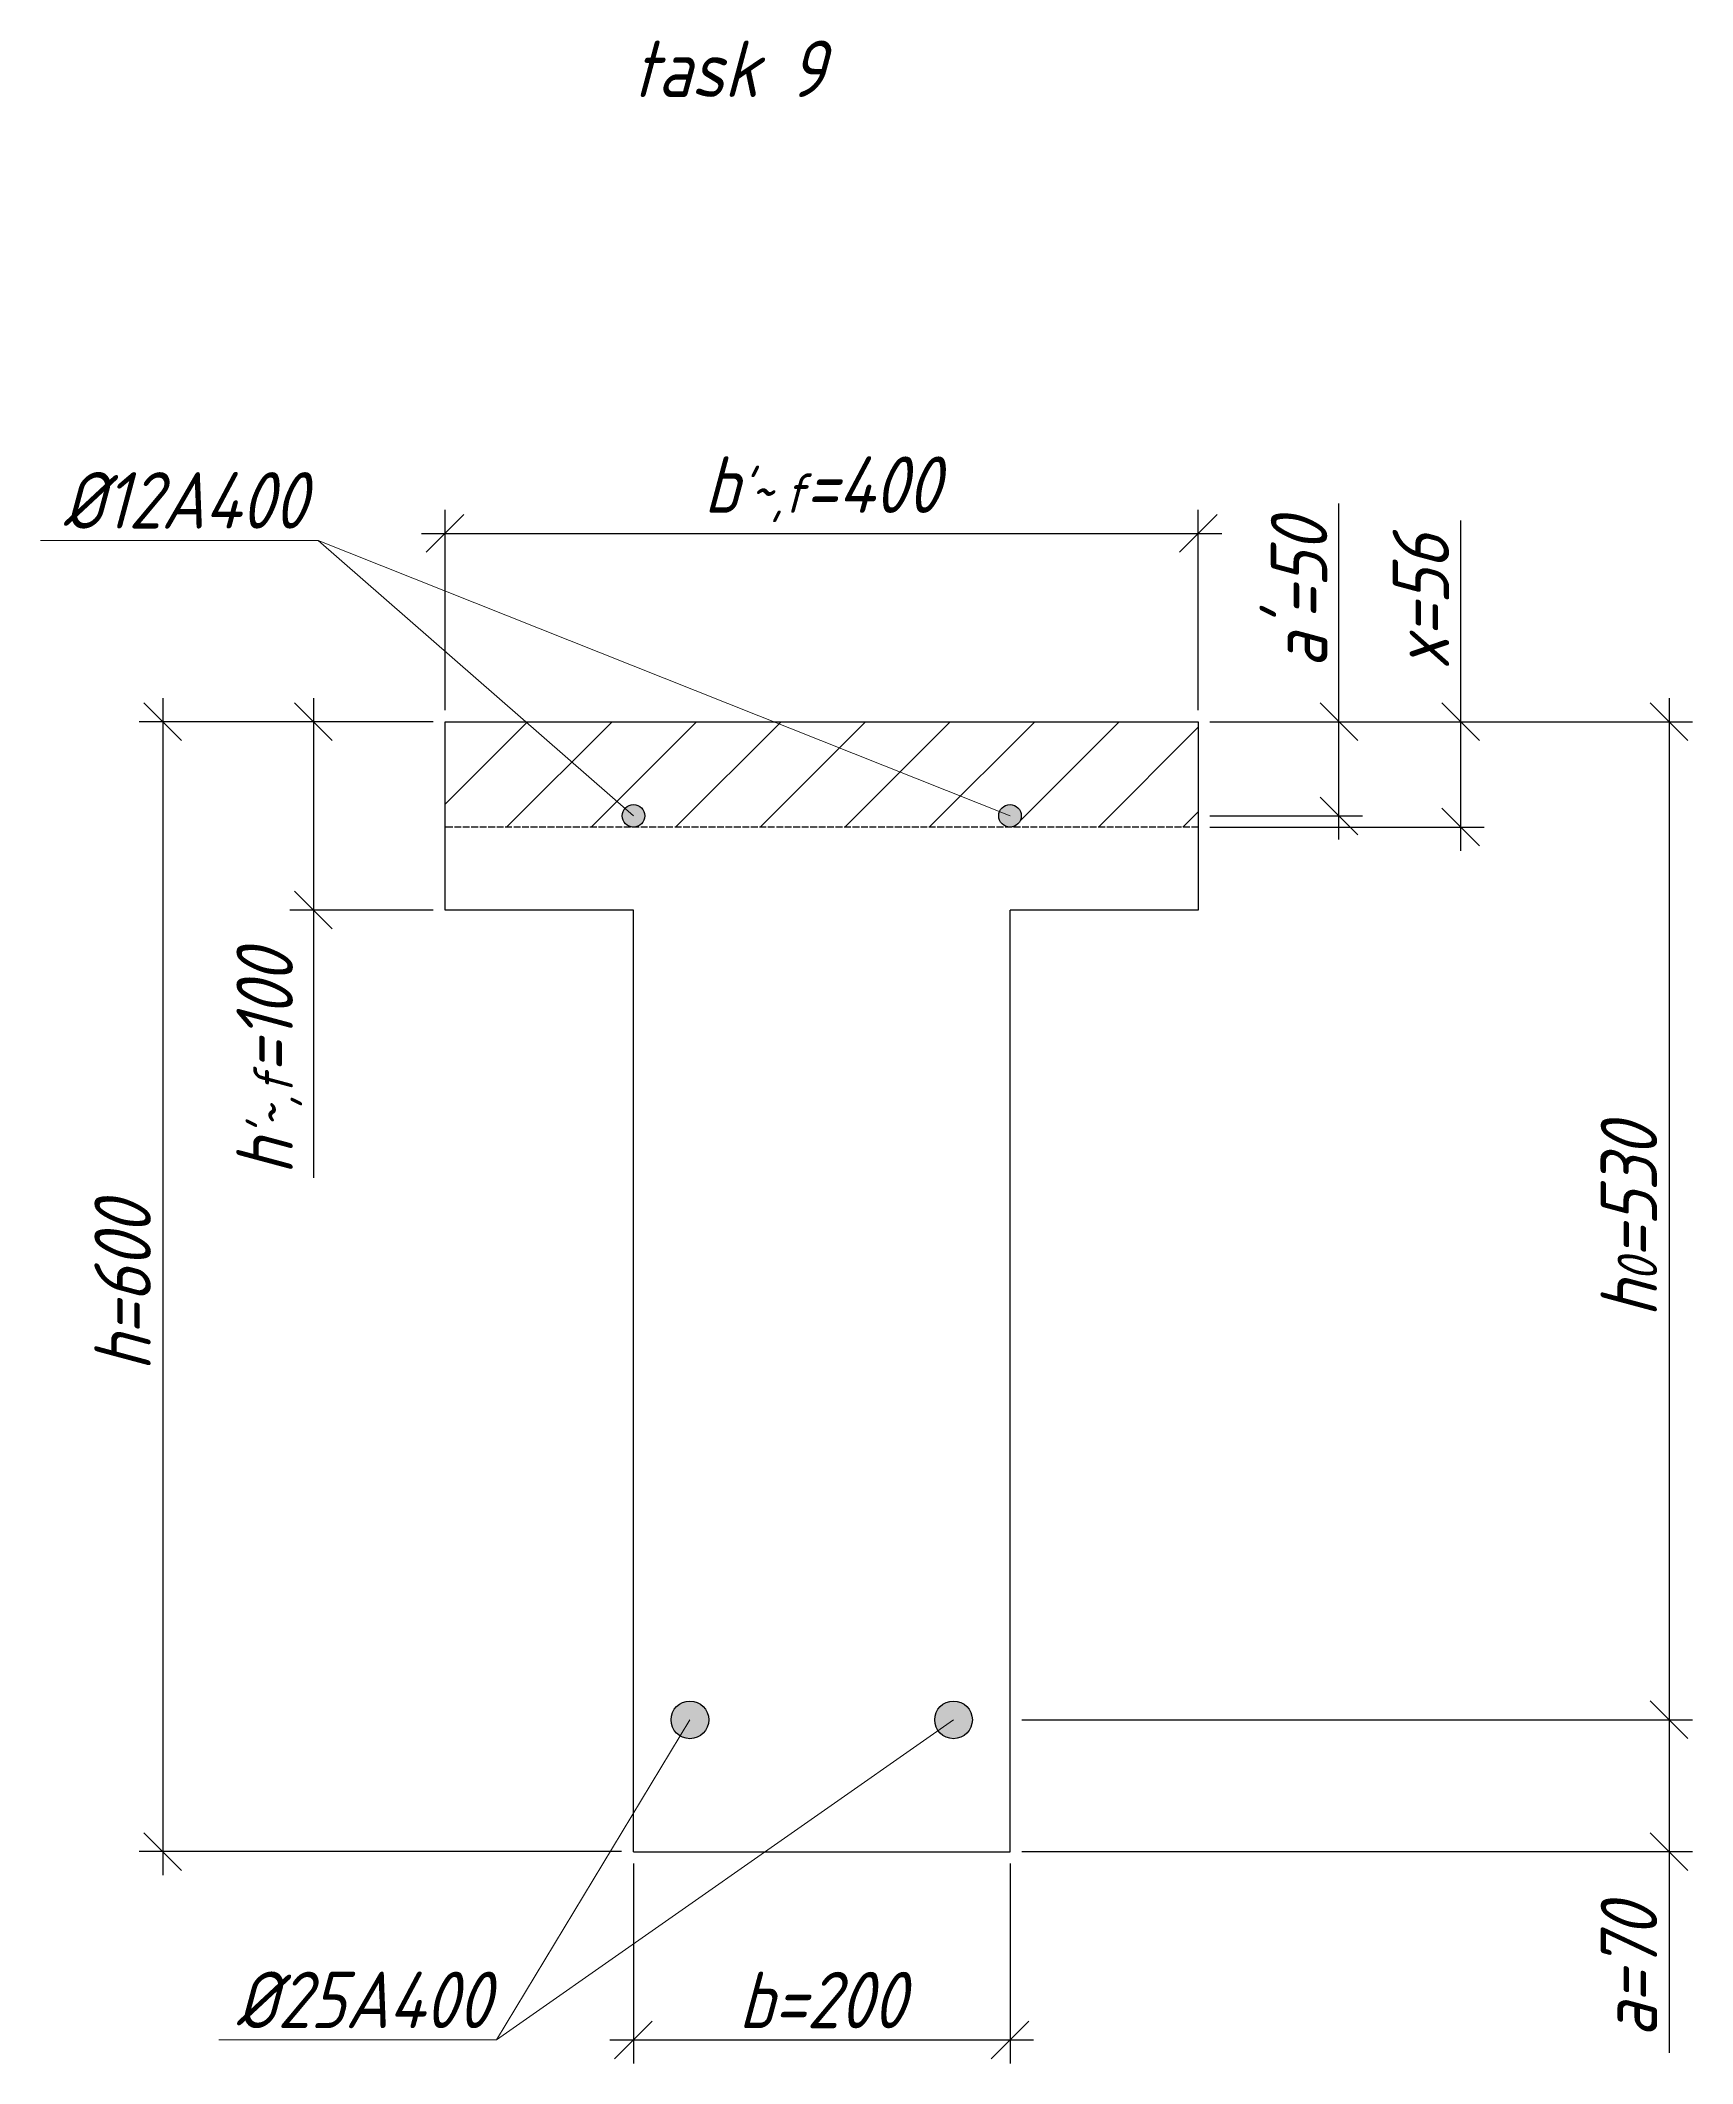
# Model space of a CAD drawing. Header units: millimetres. Extents: x -180 to 58926, y -10791 to 13515.
# Drawn here: x 4842 to 5720, y -10788 to -9714 of the extents above; entities that cross this region are included whole.
import ezdxf

# ---------------------------------------------------------------- set-up
doc = ezdxf.new("R2010")
doc.units = ezdxf.units.MM
doc.linetypes.add('ACAD_ISO02W100', pattern=[15, 12, -3])
for name, color, linetype, lineweight in [('basic', 95, 'Continuous', 30), ('hatch', 117, 'ACAD_ISO02W100', 25), ('hatching', 225, 'Continuous', 20), ('size', 45, 'Continuous', 20), ('text', 13, 'Continuous', 20), ('thin', 153, 'Continuous', 18)]:
    doc.layers.add(name, color=color, linetype=linetype, lineweight=lineweight)
doc.styles.add('Structures', font='isocpeur.ttf', dxfattribs={"width": 0.85, "oblique": 15})
doc.dimstyles.new('Structures', dxfattribs={"dimtxt": 3, "dimasz": 2, "dimexe": 1.25, "dimexo": 0.625, "dimtad": 1, "dimtxsty": 'Structures', "dimblk": 'OBLIQUE', "dimcen": 2.5, "dimdle": 1.25, "dimadec": 0, "dimazin": 0, "dimtfac": 1, "dimtmove": 0, "dimatfit": 3, "dimfxl": 1, "dimarcsym": 0})

# ---------------------------------------------------------------- blocks, each defined once
blk = doc.blocks.new('_Oblique')
at = {"color": 0, "linetype": 'ByBlock', "lineweight": -2}
blk.add_line((-0.5, -0.5), (0.5, 0.5), dxfattribs=at)
blk = doc.blocks.new('*D329')
at = {"layer": 'Defpoints', "color": 0, "transparency": 16777216}
for p in [(5457.3, -9975.6), (5057.3, -10075.6), (5457.3, -10075.6)]:
    blk.add_point(p, dxfattribs=at)
at = {"layer": 'size', "color": 0, "lineweight": -2, "transparency": 16777216}
for p, q in [((5057.3, -10069.4), (5057.3, -9963.1)), ((5457.3, -10069.4), (5457.3, -9963.1)), ((5044.8, -9975.6), (5469.8, -9975.6))]:
    blk.add_line(p, q, dxfattribs=at)
at = {"layer": 'size', "color": 0, "lineweight": -2, "transparency": 16777216, "xscale": 20, "yscale": 20, "zscale": 20, "rotation": 180}
blk.add_blockref('_Oblique', (5057.3, -9975.6), dxfattribs=at)
at = {"layer": 'size', "color": 0, "lineweight": -2, "transparency": 16777216, "xscale": 20, "yscale": 20, "zscale": 20}
blk.add_blockref('_Oblique', (5457.3, -9975.6), dxfattribs=at)
at = {"layer": 'size', "color": 0, "transparency": 16777216, "insert": (5257.3, -9952.2), "char_height": 30, "attachment_point": 5, "style": 'Structures'}
blk.add_mtext("b{\\H0.7x;\\S'~,f;}=400", dxfattribs=at)
blk = doc.blocks.new('*D330')
at = {"layer": 'Defpoints', "color": 0, "transparency": 16777216}
for p in [(5157.3, -10675.6), (5357.3, -10675.6), (5357.3, -10775.6)]:
    blk.add_point(p, dxfattribs=at)
at = {"layer": 'size', "color": 0, "lineweight": -2, "transparency": 16777216}
for p, q in [((5157.3, -10681.9), (5157.3, -10788.1)), ((5357.3, -10681.9), (5357.3, -10788.1)), ((5144.8, -10775.6), (5369.8, -10775.6))]:
    blk.add_line(p, q, dxfattribs=at)
at = {"layer": 'size', "color": 0, "lineweight": -2, "transparency": 16777216, "xscale": 20, "yscale": 20, "zscale": 20, "rotation": 180}
blk.add_blockref('_Oblique', (5157.3, -10775.6), dxfattribs=at)
at = {"layer": 'size', "color": 0, "lineweight": -2, "transparency": 16777216, "xscale": 20, "yscale": 20, "zscale": 20}
blk.add_blockref('_Oblique', (5357.3, -10775.6), dxfattribs=at)
at = {"layer": 'size', "color": 0, "transparency": 16777216, "insert": (5257.3, -10754.4), "char_height": 30, "attachment_point": 5, "style": 'Structures'}
blk.add_mtext('b=200', dxfattribs=at)
blk = doc.blocks.new('*D331')
at = {"layer": 'Defpoints', "color": 0, "transparency": 16777216}
for p in [(5057.3, -10075.6), (4987.3, -10175.6), (5057.3, -10175.6)]:
    blk.add_point(p, dxfattribs=at)
at = {"layer": 'size', "color": 0, "lineweight": -2, "transparency": 16777216}
for p, q in [((4987.3, -10063.1), (4987.3, -10175.6)), ((5051, -10075.6), (4974.8, -10075.6)), ((5051, -10175.6), (4974.8, -10175.6)), ((4987.3, -10175.6), (4987.3, -10317.8))]:
    blk.add_line(p, q, dxfattribs=at)
at = {"layer": 'size', "color": 0, "lineweight": -2, "transparency": 16777216, "xscale": 20, "yscale": 20, "zscale": 20}
for p, rotation in [((4987.3, -10075.6), 90), ((4987.3, -10175.6), 270)]:
    blk.add_blockref('_Oblique', p, dxfattribs=dict(at, rotation=rotation))
at = {"layer": 'size', "color": 0, "transparency": 16777216, "insert": (4963.9, -10256.7), "char_height": 30, "attachment_point": 5, "rotation": 90, "style": 'Structures'}
blk.add_mtext("h{\\H0.7x;\\S'~,f;}=100", dxfattribs=at)
blk = doc.blocks.new('*D332')
at = {"layer": 'Defpoints', "color": 0, "transparency": 16777216}
for p in [(5057.3, -10075.6), (4907.3, -10675.6), (5157.3, -10675.6)]:
    blk.add_point(p, dxfattribs=at)
at = {"layer": 'size', "color": 0, "lineweight": -2, "transparency": 16777216}
for p, q in [((4907.3, -10063.1), (4907.3, -10688.1)), ((5051, -10075.6), (4894.8, -10075.6)), ((5151, -10675.6), (4894.8, -10675.6))]:
    blk.add_line(p, q, dxfattribs=at)
at = {"layer": 'size', "color": 0, "lineweight": -2, "transparency": 16777216, "xscale": 20, "yscale": 20, "zscale": 20}
for p, rotation in [((4907.3, -10075.6), 90), ((4907.3, -10675.6), 270)]:
    blk.add_blockref('_Oblique', p, dxfattribs=dict(at, rotation=rotation))
at = {"layer": 'size', "color": 0, "transparency": 16777216, "insert": (4886, -10375.6), "char_height": 30, "attachment_point": 5, "rotation": 90, "style": 'Structures'}
blk.add_mtext('h=600', dxfattribs=at)
blk = doc.blocks.new('*D333')
at = {"layer": 'Defpoints', "color": 0, "transparency": 16777216}
for p in [(5457.3, -10075.6), (5532, -10075.6), (5457.3, -10125.6)]:
    blk.add_point(p, dxfattribs=at)
at = {"layer": 'size', "color": 0, "lineweight": -2, "transparency": 16777216}
for p, q in [((5532, -10075.6), (5532, -9959.8)), ((5463.5, -10075.6), (5544.5, -10075.6)), ((5532, -10138.1), (5532, -10075.6)), ((5463.5, -10125.6), (5544.5, -10125.6))]:
    blk.add_line(p, q, dxfattribs=at)
at = {"layer": 'size', "color": 0, "lineweight": -2, "transparency": 16777216, "xscale": 20, "yscale": 20, "zscale": 20}
for p, rotation in [((5532, -10075.6), 90), ((5532, -10125.6), 270)]:
    blk.add_blockref('_Oblique', p, dxfattribs=dict(at, rotation=rotation))
at = {"layer": 'size', "color": 0, "transparency": 16777216, "insert": (5510.8, -10007.7), "char_height": 30, "attachment_point": 5, "rotation": 90, "style": 'Structures'}
blk.add_mtext("a'=50", dxfattribs=at)
blk = doc.blocks.new('*D334')
at = {"layer": 'Defpoints', "color": 0, "transparency": 16777216}
for p in [(5457.3, -10075.6), (5357.3, -10605.6), (5707.3, -10605.6)]:
    blk.add_point(p, dxfattribs=at)
at = {"layer": 'size', "color": 0, "lineweight": -2, "transparency": 16777216}
for p, q in [((5707.3, -10063.1), (5707.3, -10618.1)), ((5463.5, -10075.6), (5719.8, -10075.6)), ((5363.5, -10605.6), (5719.8, -10605.6))]:
    blk.add_line(p, q, dxfattribs=at)
at = {"layer": 'size', "color": 0, "lineweight": -2, "transparency": 16777216, "xscale": 20, "yscale": 20, "zscale": 20}
for p, rotation in [((5707.3, -10075.6), 90), ((5707.3, -10605.6), 270)]:
    blk.add_blockref('_Oblique', p, dxfattribs=dict(at, rotation=rotation))
at = {"layer": 'size', "color": 0, "transparency": 16777216, "insert": (5686, -10340.6), "char_height": 30, "attachment_point": 5, "rotation": 90, "style": 'Structures'}
blk.add_mtext('h{\\H0.7x;\\S^ 0;}=530', dxfattribs=at)
blk = doc.blocks.new('*D335')
at = {"layer": 'Defpoints', "color": 0, "transparency": 16777216}
for p in [(5357.3, -10605.6), (5357.3, -10675.6), (5707.3, -10675.6)]:
    blk.add_point(p, dxfattribs=at)
at = {"layer": 'size', "color": 0, "lineweight": -2, "transparency": 16777216}
for p, q in [((5707.3, -10593.1), (5707.3, -10675.6)), ((5363.5, -10605.6), (5719.8, -10605.6)), ((5363.5, -10675.6), (5719.8, -10675.6)), ((5707.3, -10675.6), (5707.3, -10782.4))]:
    blk.add_line(p, q, dxfattribs=at)
at = {"layer": 'size', "color": 0, "lineweight": -2, "transparency": 16777216, "xscale": 20, "yscale": 20, "zscale": 20}
for p, rotation in [((5707.3, -10605.6), 90), ((5707.3, -10675.6), 270)]:
    blk.add_blockref('_Oblique', p, dxfattribs=dict(at, rotation=rotation))
at = {"layer": 'size', "color": 0, "transparency": 16777216, "insert": (5686, -10739), "char_height": 30, "attachment_point": 5, "rotation": 90, "style": 'Structures'}
blk.add_mtext('a=70', dxfattribs=at)
blk = doc.blocks.new('*D336')
at = {"layer": 'Defpoints', "color": 0, "transparency": 16777216}
for p in [(5457.3, -10075.6), (5596.7, -10075.6), (5457.3, -10131.6)]:
    blk.add_point(p, dxfattribs=at)
at = {"layer": 'size', "color": 0, "lineweight": -2, "transparency": 16777216}
for p, q in [((5596.7, -10075.6), (5596.7, -9968.8)), ((5463.5, -10075.6), (5609.2, -10075.6)), ((5596.7, -10144.1), (5596.7, -10075.6)), ((5463.5, -10131.6), (5609.2, -10131.6))]:
    blk.add_line(p, q, dxfattribs=at)
at = {"layer": 'size', "color": 0, "lineweight": -2, "transparency": 16777216, "xscale": 20, "yscale": 20, "zscale": 20}
for p, rotation in [((5596.7, -10075.6), 90), ((5596.7, -10131.6), 270)]:
    blk.add_blockref('_Oblique', p, dxfattribs=dict(at, rotation=rotation))
at = {"layer": 'size', "color": 0, "transparency": 16777216, "insert": (5575.5, -10012.2), "char_height": 30, "attachment_point": 5, "rotation": 90, "style": 'Structures'}
blk.add_mtext('x=56', dxfattribs=at)

msp = doc.modelspace()

# ---------------------------------------------------------------- hatches: boundary and pattern name
at = {"layer": 'basic'}
h = msp.add_hatch(color=256, dxfattribs=at)
h.dxf.hatch_style = 1
h.paths.add_polyline_path([(5163.299, -10125.61, 1), (5151.299, -10125.61, 1)])
h.paths.add_polyline_path([(5363.299, -10125.61, 1), (5351.299, -10125.61, 1)])
h = msp.add_hatch(color=256, dxfattribs=at)
h.dxf.hatch_style = 1
h.paths.add_polyline_path([(5177.299, -10605.61, 1), (5197.299, -10605.61, 1)])
h.paths.add_polyline_path([(5317.299, -10605.61, 1), (5337.299, -10605.61, 1)])
at = {"layer": 'hatching'}
h = msp.add_hatch(dxfattribs=at)
h.set_pattern_fill('ANSI31', color=256, scale=10)
h.paths.add_polyline_path([(5231.658, -10075.61), (5100.034, -10075.61), (5152.779, -10121.663, -0.69291556), (5163.299, -10125.61, -0.41421356), (5157.299, -10131.61), (5357.299, -10131.61, -0.41421356), (5351.299, -10125.61, -0.09497032), (5351.724, -10123.391)])
h.paths.add_polyline_path([(5100.034, -10075.61), (5057.299, -10075.61), (5057.299, -10131.61), (5157.299, -10131.61, -0.41421356), (5151.299, -10125.61, -0.18139383), (5152.779, -10121.663)])
h.paths.add_polyline_path([(5457.299, -10075.61), (5231.658, -10075.61), (5351.724, -10123.391, -0.82653353), (5363.299, -10125.61, -0.41421356), (5357.299, -10131.61), (5457.299, -10131.61)])

# ---------------------------------------------------------------- linework, layer by layer
at = {"layer": 'basic'}
for p, q in [((5057.299, -10075.61), (5457.299, -10075.61)), ((5057.299, -10175.61), (5057.299, -10075.61)), ((5457.299, -10075.61), (5457.299, -10175.61)), ((5157.299, -10175.61), (5057.299, -10175.61)), ((5157.299, -10675.61), (5157.299, -10175.61)), ((5457.299, -10175.61), (5357.299, -10175.61)), ((5357.299, -10675.61), (5357.299, -10175.61)), ((5157.299, -10675.61), (5357.299, -10675.61))]:
    msp.add_line(p, q, dxfattribs=at)
for centre, radius in [((5157.299, -10125.61), 6), ((5357.299, -10125.61), 6), ((5187.299, -10605.61), 10), ((5327.299, -10605.61), 10)]:
    msp.add_circle(centre, radius, dxfattribs=at)
at = {"layer": 'hatch', "ltscale": 0.3}
msp.add_line((5457.299, -10131.61), (5057.299, -10131.61), dxfattribs=at)
at = {"layer": 'thin'}
for p, q in [((4989.798, -9979.36), (4842.363, -9979.36)), ((5157.299, -10125.61), (4989.798, -9979.36)), ((4989.798, -9979.36), (5357.299, -10125.61)), ((5084.59, -10775.61), (5187.299, -10605.61)), ((5084.59, -10775.61), (5327.299, -10605.61)), ((5084.59, -10775.61), (4937.155, -10775.61))]:
    msp.add_line(p, q, dxfattribs=at)

# ---------------------------------------------------------------- texts
at = {"layer": 'text', "char_height": 30, "width": 137.52879, "attachment_point": 5, "style": 'Structures'}
for s, insert in [('task 9', (5207.874, -9728.888)), ('%%C12A400', (4918.866, -9958.097)), ('%%C25A400', (5013.658, -10754.347))]:
    msp.add_mtext(s, dxfattribs=dict(at, insert=insert))

# ---------------------------------------------------------------- dimensions: what is measured, and where the dimension line sits
at = {"layer": 'size'}
for base, p1, p2, text, picture, middle in [((5457.299, -9975.61), (5057.299, -10075.61), (5457.299, -10075.61), "b{\\H0.7x;\\S'~,f;}=<>", '*D329', (5257.299, -9952.21)), ((5357.299, -10775.61), (5157.299, -10675.61), (5357.299, -10675.61), 'b=<>', '*D330', (5257.299, -10754.36))]:
    dim = msp.add_linear_dim(base=base, p1=p1, p2=p2, text=text, dimstyle='Structures', dxfattribs=at)
    dim.commit()
    dim.dimension.update_dxf_attribs({"geometry": picture, "text_midpoint": middle})
for base, p1, p2, text, picture, middle in [((5532.039, -10075.61), (5457.299, -10125.61), (5457.299, -10075.61), "a'=<>", '*D333', (5510.789, -10007.728)), ((5596.7, -10075.61), (5457.299, -10131.61), (5457.299, -10075.61), 'x=<>', '*D336', (5575.45, -10012.19)), ((4907.299, -10675.61), (5057.299, -10075.61), (5157.299, -10675.61), 'h=<>', '*D332', (4886.049, -10375.61)), ((4987.299, -10175.61), (5057.299, -10075.61), (5057.299, -10175.61), "h{\\H0.7x;\\S'~,f;}=<>", '*D331', (4963.899, -10256.699)), ((5707.299, -10605.61), (5457.299, -10075.61), (5357.299, -10605.61), 'h{\\H0.7x;\\S^ 0;}=<>', '*D334', (5686.049, -10340.61)), ((5707.299, -10675.61), (5357.299, -10605.61), (5357.299, -10675.61), 'a=<>', '*D335', (5686.049, -10739.029))]:
    dim = msp.add_linear_dim(base=base, p1=p1, p2=p2, angle=90, text=text, dimstyle='Structures', dxfattribs=at)
    dim.commit()
    dim.dimension.update_dxf_attribs({"geometry": picture, "text_midpoint": middle})

doc.saveas('drawing.dxf')
